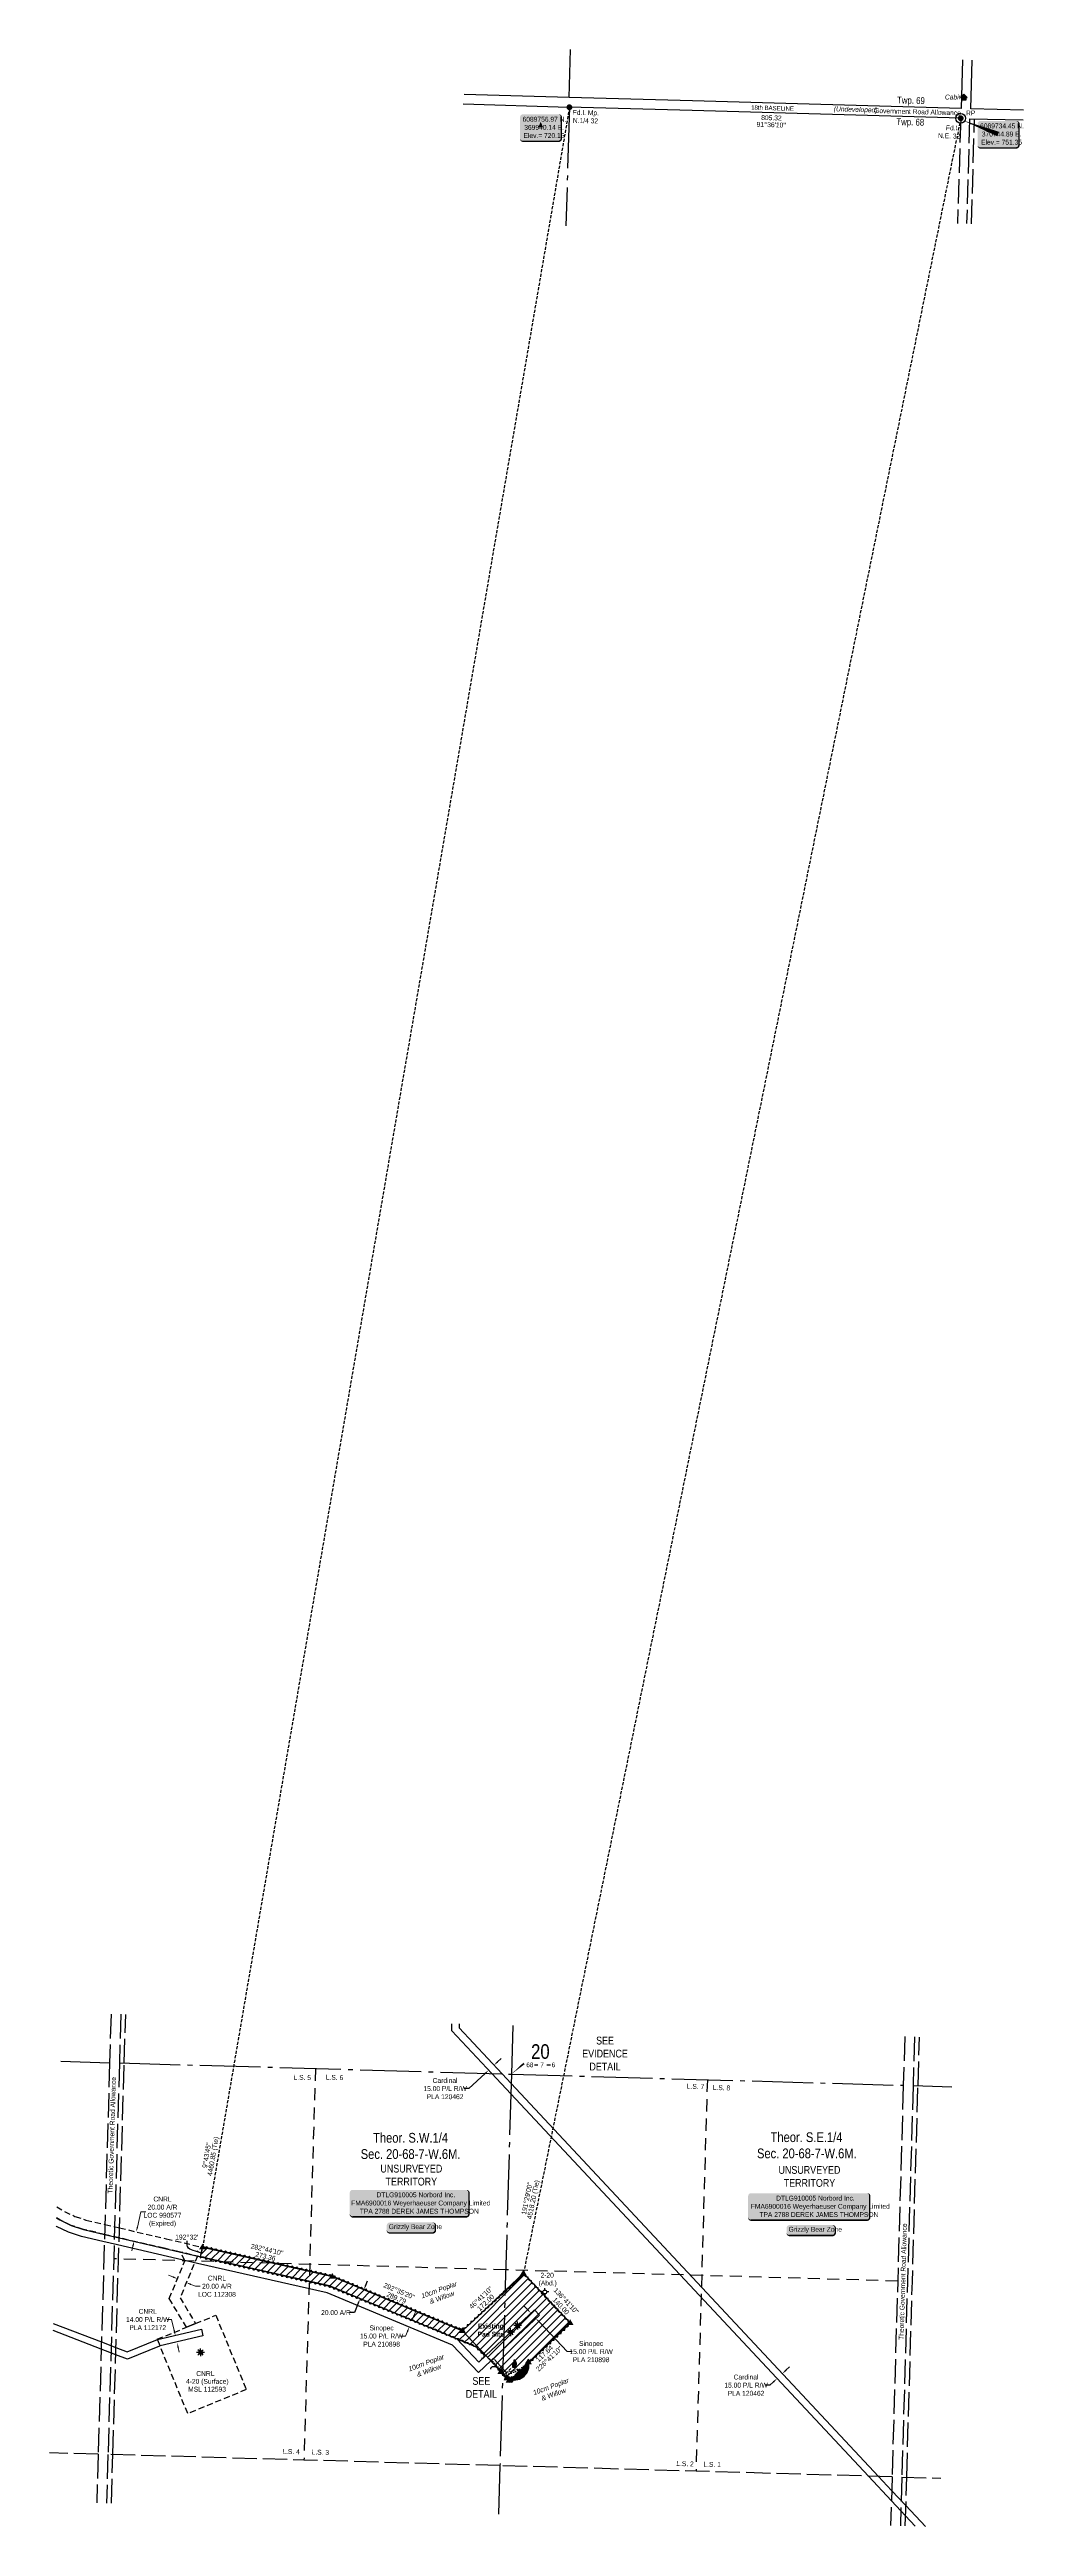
# Model space of a CAD drawing. Extents: x 368872 to 376095, y 6084698 to 6089875.
# Drawn here: x 368872 to 370873, y 6084788 to 6089875 of the extents above; entities that cross this region are included whole.
import ezdxf
from ezdxf.enums import TextEntityAlignment as Align

# ---------------------------------------------------------------- set-up
doc = ezdxf.new("R2010")
doc.units = 0
doc.header["$LTSCALE"] = 5
doc.header["$PDSIZE"] = 0.5
for name, pattern in [('0', [1, 1, 0]), ('foc-ACCESSROAD', [3.75, 2.5, -1.25]), ('foc-LSD', [8, 5, -3]), ('foc-QUARTERLINE', [33, 25, -3, 2, -3]), ('foc-TIELINE', [1.875, 1.25, -0.625]), ('foc-TOPO', [1, 0.2, -0.8]), ('foc-UNSURVEYED', [12.5, 10, -2.5])]:
    doc.linetypes.add(name, pattern=pattern)
doc.layers.get('Defpoints').update_dxf_attribs({"color": 9})
for name, color, linetype in [('10', 1, 'Continuous'), ('35', 37, 'Continuous'), ('9', 3, 'Continuous'), ('AS-RESIDENCE', 14, 'Continuous'), ('AS-SYMBOL', 7, 'Continuous'), ('AS-WILDLIFE-BLOCK', 131, 'Continuous'), ('C-RW', 13, 'Continuous'), ('C-SYMBOL', 7, 'Continuous'), ('C-WS', 13, 'foc-ACCESSROAD'), ('D-TXT', 6, 'Continuous'), ('DETAIL-T', 7, 'Continuous'), ('F-AR', 190, 'foc-ACCESSROAD'), ('F-RW', 190, 'Continuous'), ('F-WS', 190, 'foc-ACCESSROAD'), ('F-WS-S', 190, 'Continuous'), ('L-BD', 7, 'Continuous'), ('L-BD1', 253, 'Continuous'), ('L-DETAIL-T', 3, 'Continuous'), ('L-MON', 1, 'Continuous'), ('L-QSEC', 8, 'foc-QUARTERLINE'), ('L-ROAD-T', 7, 'Continuous'), ('L-SEC', 7, 'Continuous'), ('L-SECLBL', 7, 'Continuous'), ('L-SECQ', 8, 'foc-QUARTERLINE'), ('L-SECTION-LSD', 7, 'foc-LSD'), ('L-TIE', 7, 'foc-TIELINE'), ('L-UNS-T', 3, 'Continuous'), ('L-USEC', 7, 'foc-UNSURVEYED'), ('P-PROPOSED', 10, 'Continuous'), ('P-PROPOSED-EXISTING-H', 59, 'Continuous'), ('P-PROPOSED-H', 21, 'Continuous'), ('P-TXT', 4, 'Continuous'), ('T-BUSH', 110, '0'), ('T-BUSH-T', 110, 'Continuous'), ('T-GENERAL', 48, 'foc-TOPO'), ('T-TIE', 201, 'foc-TIELINE')]:
    doc.layers.add(name, color=color, linetype=linetype)
for name, color, linetype, lineweight in [('AS-GENERAL', 48, 'Continuous', 18), ('C-RW-T', 13, 'Continuous', 9), ('F-AR-T', 190, 'Continuous', 9), ('F-RW-T', 190, 'Continuous', 9), ('F-WS-T', 190, 'Continuous', 9), ('T-TEXT', 48, 'Continuous', 18)]:
    doc.layers.add(name, color=color, linetype=linetype, lineweight=lineweight)
doc.styles.add('100L', font='ARIALN.TTF', dxfattribs={"height": 11})
doc.styles.add('175L', font='ARIALN.TTF', dxfattribs={"height": 20})
doc.styles.add('80', font='ARIALN.TTF', dxfattribs={"height": 10})
doc.styles.add('80CG', font='ARIALN.TTF', dxfattribs={"height": 10})
doc.styles.add('80L', font='ARIALN.TTF', dxfattribs={"height": 10})
doc.styles.add('80LS', font='ARIALNI.TTF', dxfattribs={"height": 10})
doc.styles.add('SIMPLEX', font='ARIALN.TTF')
doc.dimstyles.new('Compass 5 000', dxfattribs={"dimscale": 5, "dimtxt": 9, "dimasz": 2, "dimexe": 0.2, "dimexo": 0.0625, "dimgap": 0.5, "dimtad": 0, "dimtih": 1, "dimtoh": 1, "dimzin": 0, "dimdsep": 46, "dimtxsty": '80CG', "dimcen": 0.1, "dimse1": 1, "dimse2": 1, "dimclrd": 256, "dimclrt": 256, "dimaunit": 1, "dimadec": 4, "dimazin": 0, "dimtfac": 0.06, "dimtofl": 0, "dimtmove": 0, "dimatfit": 1, "dimfxl": 0.2, "dimtolj": 1, "dimtzin": 0, "dimlwd": -1, "dimarcsym": 0})

# ---------------------------------------------------------------- blocks, each defined once
blk = doc.blocks.new('L-SECLBL')
at = {"layer": '9', "color": 7}
for p, q in [((-5.1, -27.8), (-12.3, -27.8)), ((20.7, -27.8), (13.5, -27.8))]:
    blk.add_line(p, q, dxfattribs=at)
at = {"layer": '10', "color": 2, "style": 'SIMPLEX'}
blk.add_attdef('SEC', text='', height=30, dxfattribs=at).set_placement((0, 0), align=Align.MIDDLE)
at = {"layer": '10', "color": 5, "style": '80L'}
blk.add_attdef('TWP', text='', height=9.5, dxfattribs=at).set_placement((-14.4, -27.4), align=Align.MIDDLE_RIGHT)
blk.add_attdef('RGE', text='', height=9.5, dxfattribs=at).set_placement((3.6, -27.4), align=Align.MIDDLE_CENTER)
blk.add_attdef('MER', text='', height=9.5, dxfattribs=at).set_placement((23.2, -27.4), align=Align.MIDDLE_LEFT)
blk = doc.blocks.new('*U377')
h = blk.add_hatch(color=255)
edge = h.paths.add_edge_path()
edge.add_line((-116.5, -28.5), (116.5, -28.5))
edge.add_arc((116.5, -22.5), 6, 270, 360)
edge.add_line((122.5, -22.5), (122.5, 21))
edge.add_arc((116.5, 21), 6, 0, 90)
edge.add_line((116.5, 27), (-116.5, 27))
edge.add_arc((-116.5, 21), 6, 90, 180)
edge.add_line((-122.5, 21), (-122.5, -22.5))
edge.add_arc((-116.5, -22.5), 6, 180, 270)
at = {"color": 44, "flags": 128}
blk.add_lwpolyline([(-116.5, -28.5, 3, 3, 0), (116.5, -28.5, 3, 3, 0.414214), (122.5, -22.5, 3, 3, 0), (122.5, 21, 3, 0, 0.414214), (116.5, 27, 0, 0, 0), (-116.5, 27, 0, 0, 0.414214), (-122.5, 21, 0, 0, 0), (-122.5, -22.5, 0, 3, 0.414214)], format="xyseb", close=True, dxfattribs=at)
at = {"color": 44, "style": '80'}
blk.add_attdef('ENTER_TEXT_001', (-36, -5), '', height=10, dxfattribs=at)
blk = doc.blocks.new('*U368')
h = blk.add_hatch(color=255)
edge = h.paths.add_edge_path()
edge.add_line((-119, -28.5), (119, -28.5))
edge.add_arc((119, -22.5), 6, 270, 360)
edge.add_line((125, -22.5), (125, 21))
edge.add_arc((119, 21), 6, 0, 90)
edge.add_line((119, 27), (-119, 27))
edge.add_arc((-119, 21), 6, 90, 180)
edge.add_line((-125, 21), (-125, -22.5))
edge.add_arc((-119, -22.5), 6, 180, 270)
at = {"color": 44, "flags": 128}
blk.add_lwpolyline([(-119, -28.5, 3, 3, 0), (119, -28.5, 3, 3, 0.414214), (125, -22.5, 3, 3, 0), (125, 21, 3, 0, 0.414214), (119, 27, 0, 0, 0), (-119, 27, 0, 0, 0.414214), (-125, 21, 0, 0, 0), (-125, -22.5, 0, 3, 0.414214)], format="xyseb", close=True, dxfattribs=at)
at = {"color": 44, "style": '80'}
blk.add_attdef('ENTER_TEXT_001', (-36, -5), '', height=10, dxfattribs=at)
blk = doc.blocks.new('*D370')
at = {"layer": 'Defpoints', "color": 0, "transparency": 16777216}
for p in [(370023.2, 6085459.1), (370034.1, 6085469.4), (370366.7, 6085092)]:
    blk.add_point(p, dxfattribs=at)
at = {"layer": 'F-RW', "transparency": 16777216}
for p, q in [((370352.1, 6085078.3), (370342.1, 6085078.3)), ((370359.4, 6085085.1), (370352.1, 6085078.3)), ((370385, 6085109.1), (370392.3, 6085115.9))]:
    blk.add_line(p, q, dxfattribs=at)
for points in [[(370358.3, 6085086.4), (370360.5, 6085083.9), (370366.7, 6085092)], [(370383.8, 6085110.3), (370386.1, 6085107.8), (370377.7, 6085102.2)]]:
    blk.add_solid(points, dxfattribs=at)
at = {"layer": 'F-RW', "transparency": 16777216, "insert": (370303, 6085078.3), "char_height": 10, "attachment_point": 5, "style": '80CG'}
blk.add_mtext('\\A1;Cardinal\\P15.00 P/L R/W\\PPLA 120462', dxfattribs=at)
blk = doc.blocks.new('*D371')
at = {"layer": 'C-RW-T', "transparency": 16777216}
for p, q in [((369854, 6085233.6), (369847.2, 6085240.9)), ((369878.1, 6085208.2), (369935.7, 6085147.2)), ((369935.7, 6085147.2), (369945.7, 6085147.2))]:
    blk.add_line(p, q, dxfattribs=at)
for points in [[(369855.2, 6085234.8), (369852.8, 6085232.5), (369860.9, 6085226.4)], [(369879.3, 6085209.3), (369876.8, 6085207), (369871.2, 6085215.5)]]:
    blk.add_solid(points, dxfattribs=at)
at = {"layer": 'Defpoints', "color": 0, "transparency": 16777216}
for p in [(369829.9, 6085197.1), (369840.2, 6085186.2), (369871.2, 6085215.5)]:
    blk.add_point(p, dxfattribs=at)
at = {"layer": 'C-RW-T', "transparency": 16777216, "insert": (369984.7, 6085147.2), "char_height": 10, "attachment_point": 5, "style": '80CG'}
blk.add_mtext('\\A1;Sinopec\\P15.00 P/L R/W\\PPLA 210898', dxfattribs=at)
blk = doc.blocks.new('*D372')
at = {"layer": 'C-RW-T', "transparency": 16777216}
for p, q in [((369620.7, 6085220.8), (369624.5, 6085230)), ((369603.4, 6085179.2), (369593.4, 6085179.2)), ((369607.2, 6085188.4), (369603.4, 6085179.2))]:
    blk.add_line(p, q, dxfattribs=at)
for points in [[(369605.7, 6085189.1), (369608.8, 6085187.8), (369611.1, 6085197.7)], [(369619.1, 6085221.4), (369622.2, 6085220.1), (369616.8, 6085211.5)]]:
    blk.add_solid(points, dxfattribs=at)
at = {"layer": 'Defpoints', "color": 0, "transparency": 16777216}
for p in [(369611.1, 6085197.7), (369620.9, 6085193.6), (369626.6, 6085207.4)]:
    blk.add_point(p, dxfattribs=at)
at = {"layer": 'C-RW-T', "transparency": 16777216, "insert": (369554.3, 6085179.2), "char_height": 10, "attachment_point": 5, "style": '80CG'}
blk.add_mtext('\\A1;Sinopec\\P15.00 P/L R/W\\PPLA 210898', dxfattribs=at)
blk = doc.blocks.new('*D373')
at = {"layer": 'Defpoints', "color": 0, "transparency": 16777216}
for p in [(369774.2, 6085725.2), (369803, 6085694.4), (369813.9, 6085704.7)]:
    blk.add_point(p, dxfattribs=at)
at = {"layer": 'F-RW', "transparency": 16777216}
for p, q in [((369792.4, 6085742.3), (369799.7, 6085749.1)), ((369733.7, 6085687.4), (369723.7, 6085687.4)), ((369766.9, 6085718.4), (369733.7, 6085687.4))]:
    blk.add_line(p, q, dxfattribs=at)
for points in [[(369791.3, 6085743.5), (369793.6, 6085741.1), (369785.1, 6085735.5)], [(369765.7, 6085719.6), (369768, 6085717.2), (369774.2, 6085725.2)]]:
    blk.add_solid(points, dxfattribs=at)
at = {"layer": 'F-RW', "transparency": 16777216, "insert": (369684.7, 6085687.4), "char_height": 10, "attachment_point": 5, "style": '80CG'}
blk.add_mtext('\\A1;Cardinal\\P15.00 P/L R/W\\PPLA 120462', dxfattribs=at)
blk = doc.blocks.new('*D374')
at = {"layer": 'Defpoints', "color": 0, "transparency": 16777216}
for p in [(369139, 6085306.8), (369153.3, 6085289.1), (369157.4, 6085299.2)]:
    blk.add_point(p, dxfattribs=at)
at = {"layer": 'F-AR-T', "transparency": 16777216}
for p, q in [((369125.6, 6085300.6), (369116.3, 6085304.5)), ((369162.5, 6085285.3), (369171.7, 6085281.5)), ((369171.7, 6085281.5), (369181.7, 6085281.5))]:
    blk.add_line(p, q, dxfattribs=at)
for points in [[(369126.2, 6085302.2), (369124.9, 6085299.1), (369134.8, 6085296.8)], [(369163.1, 6085286.8), (369161.9, 6085283.7), (369153.3, 6085289.1)]]:
    blk.add_solid(points, dxfattribs=at)
at = {"layer": 'F-AR-T', "transparency": 16777216, "insert": (369216, 6085281.5), "char_height": 10, "attachment_point": 5, "style": '80CG'}
blk.add_mtext('\\A1;CNRL\\P20.00 A/R\\PLOC 112308', dxfattribs=at)
blk = doc.blocks.new('*D375')
at = {"layer": 'Defpoints', "color": 0, "transparency": 16777216}
for p in [(369050.3, 6085393.3), (369103.8, 6085380.8), (369099.2, 6085361.4)]:
    blk.add_point(p, dxfattribs=at)
at = {"layer": 'F-AR-T', "transparency": 16777216}
for p, q in [((369052.6, 6085403.1), (369059.9, 6085434.2)), ((369059.9, 6085434.2), (369069.9, 6085434.2)), ((369043.5, 6085364.1), (369041.2, 6085354.4))]:
    blk.add_line(p, q, dxfattribs=at)
for points in [[(369051, 6085403.4), (369054.2, 6085402.7), (369050.3, 6085393.3)], [(369041.9, 6085364.5), (369045.1, 6085363.7), (369045.8, 6085373.9)]]:
    blk.add_solid(points, dxfattribs=at)
at = {"layer": 'F-AR-T', "transparency": 16777216, "insert": (369104.2, 6085434.2), "char_height": 10, "attachment_point": 5, "style": '80CG'}
blk.add_mtext('\\A1;CNRL\\P20.00 A/R\\PLOC 990577\\P(Expired)', dxfattribs=at)
blk = doc.blocks.new('*D376')
at = {"layer": 'Defpoints', "color": 0, "transparency": 16777216}
for p in [(369126.2, 6085179.7), (369130.5, 6085180.7), (369129.8, 6085164.3)]:
    blk.add_point(p, dxfattribs=at)
at = {"layer": 'F-RW-T', "transparency": 16777216}
for p, q in [((369122.9, 6085213.2), (369112.9, 6085213.2)), ((369128.2, 6085190.4), (369122.9, 6085213.2)), ((369136.4, 6085155.6), (369138.7, 6085145.8))]:
    blk.add_line(p, q, dxfattribs=at)
for points in [[(369129.8, 6085190.8), (369126.6, 6085190.1), (369130.5, 6085180.7)], [(369138, 6085155.9), (369134.8, 6085155.2), (369134.1, 6085165.3)]]:
    blk.add_solid(points, dxfattribs=at)
at = {"layer": 'F-RW-T', "transparency": 16777216, "insert": (369073.8, 6085213.2), "char_height": 10, "attachment_point": 5, "style": '80CG'}
blk.add_mtext('\\A1;CNRL\\P14.00 P/L R/W\\PPLA 112172', dxfattribs=at)
blk = doc.blocks.new('STRIA')
blk.add_hatch(color=255).paths.add_polyline_path([(0, 1.5), (-1.5, -0.9), (1.4, -0.9)])
blk = doc.blocks.new('STRIAA')
blk.add_blockref('STRIA', (0, 0))
blk = doc.blocks.new('STRIB')
at = {"color": 1}
blk.add_solid([(-1.1, -0.7), (0, 1.1), (1, -0.7)], dxfattribs=at)
blk = doc.blocks.new('STRIBB')
blk.add_blockref('STRIB', (0, 0))
blk = doc.blocks.new('STRICC')
for name in ['STRIAA', 'STRIBB']:
    blk.add_blockref(name, (0, 0))
blk = doc.blocks.new('fdspike')
blk.add_blockref('STRICC', (0, 0))
blk = doc.blocks.new('TRIA')
blk.add_hatch(color=255).paths.add_polyline_path([(0, 1.5), (-1.5, -0.9), (1.4, -0.9)])
blk = doc.blocks.new('TRIAA')
blk.add_blockref('TRIA', (0, 0))
blk = doc.blocks.new('TRIB')
at = {"color": 1}
blk.add_lwpolyline([(-1.1, -0.7), (0, 1.1), (1, -0.7)], close=True, dxfattribs=at)
blk = doc.blocks.new('TRIBB')
blk.add_blockref('TRIB', (0, 0))
blk = doc.blocks.new('TRICC')
for name in ['TRIAA', 'TRIBB']:
    blk.add_blockref(name, (0, 0))
blk = doc.blocks.new('plspike')
blk.add_blockref('TRICC', (0, 0))
blk = doc.blocks.new('GAS')
h = blk.add_hatch(color=255)
h.dxf.hatch_style = 1
edge = h.paths.add_edge_path()
edge.add_arc((0, 0), 0.9, 0, 360)
for p, q in [((-0.8, 0), (-1.6, 0)), ((-0.6, 0.6), (-1.1, 1.1)), ((0, 0.8), (0, 1.6)), ((0.6, 0.6), (1.1, 1.1)), ((1.6, 0), (0.8, 0)), ((-0.6, -0.6), (-1.1, -1.1)), ((0, -0.8), (0, -1.6)), ((1.1, -1.1), (0.6, -0.6))]:
    blk.add_line(p, q)
blk.add_circle((0, 0), 0.8)
blk = doc.blocks.new('GABD')
for p, q in [((-0.8, 0), (-1.6, 0)), ((0, 0.8), (0, 1.6)), ((1.6, 0), (0.8, 0)), ((0, -0.8), (0, -1.6))]:
    blk.add_line(p, q)
blk.add_circle((0, 0), 0.8)
blk = doc.blocks.new('FLARE')
h = blk.add_hatch(color=255)
h.dxf.hatch_style = 1
h.paths.add_polyline_path([(0.2, 2.4, 0.114147), (0.1, 2.4), (0.1, 2.4, 0.261551), (0, 2.4), (0, 2.4, 0.131268), (0, 2.4), (0, 2.3, 0.041497), (0, 2.3), (-0.1, 2.3, 0.015174), (-0.1, 2.3), (-0.1, 2.2, 0.004376), (-0.1, 2.2), (-0.1, 2.2), (-0.1, 2.1), (-0.1, 2), (-0.1, 2), (-0.1, 1.9), (-0.1, 1.8), (-0.2, 1.8), (-0.2, 1.7), (-0.2, 1.6), (-0.3, 1.5), (-0.3, 1.5), (-0.3, 1.4), (-0.4, 1.3), (-0.4, 1.2, 0.000505), (-0.4, 1.2), (-0.4, 1.2, 0.002398), (-0.4, 1.2), (-0.5, 1.1, 0.004177), (-0.5, 1.1), (-0.5, 1, 0.005735), (-0.5, 1), (-0.5, 1, 0.006994), (-0.5, 0.9), (-0.6, 0.9, 0.00791), (-0.6, 0.9), (-0.6, 0.8, 0.008323), (-0.6, 0.8), (-0.6, 0.7, 0.008095), (-0.6, 0.7), (-0.7, 0.6, 0.008067), (-0.7, 0.6), (-0.7, 0.5, 0.008387), (-0.7, 0.5), (-0.7, 0.4, 0.009056), (-0.7, 0.4), (-0.7, 0.3, 0.010123), (-0.7, 0.3), (-0.7, 0.2, 0.011689), (-0.7, 0.2), (-0.7, 0.1, 0.013925), (-0.7, 0.1), (-0.8, 0, 0.016488), (-0.8, 0), (-0.7, -0.1, 0.017255), (-0.7, -0.1), (-0.7, -0.2, 0.01735), (-0.7, -0.2), (-0.7, -0.3, 0.017311), (-0.7, -0.3), (-0.7, -0.4, 0.01715), (-0.7, -0.4), (-0.7, -0.4, 0.016886), (-0.7, -0.4), (-0.7, -0.5, 0.016546), (-0.7, -0.5), (-0.6, -0.6, 0.016164), (-0.6, -0.6), (-0.6, -0.6, 0.016329), (-0.6, -0.6), (-0.6, -0.7, 0.018828), (-0.6, -0.7), (-0.5, -0.7, 0.022087), (-0.5, -0.7), (-0.5, -0.7, 0.025345), (-0.5, -0.8), (-0.5, -0.8, 0.028234), (-0.5, -0.8), (-0.4, -0.8, 0.030298), (-0.4, -0.8), (-0.4, -0.8, 0.031129), (-0.4, -0.8), (-0.3, -0.9, 0.030544), (-0.3, -0.9), (-0.3, -0.9, 0.028465), (-0.3, -0.9), (-0.2, -0.9, 0.025311), (-0.2, -0.9), (-0.2, -0.9, 0.02283), (-0.2, -0.9), (-0.1, -0.9, 0.021226), (-0.1, -0.9), (-0.1, -0.9, 0.020401), (0, -0.9), (0, -0.9, 0.020299), (0, -0.9), (0.1, -0.9, 0.020911), (0.1, -0.9), (0.1, -0.8, 0.022277), (0.1, -0.8), (0.2, -0.8, 0.023712), (0.2, -0.8), (0.2, -0.8, 0.022408), (0.2, -0.8), (0.2, -0.7, 0.01993), (0.2, -0.7), (0.3, -0.7, 0.017146), (0.3, -0.7), (0.3, -0.7, 0.014211), (0.3, -0.7), (0.3, -0.6, 0.011221), (0.3, -0.6), (0.4, -0.6, 0.008212), (0.4, -0.6), (0.4, -0.6, 0.005172), (0.4, -0.6), (0.4, -0.5, 0.002523), (0.4, -0.5), (0.4, -0.5, 0.001671), (0.4, -0.5), (0.5, -0.5, 0.001229), (0.5, -0.5), (0.5, -0.4, 0.00075), (0.5, -0.4), (0.5, -0.4, 0.00026), (0.5, -0.4), (0.5, -0.4), (0.6, -0.3), (0.6, -0.3), (0.6, -0.3), (0.6, -0.2, 0.001311), (0.6, -0.2), (0.7, -0.2, 0.003726), (0.7, -0.2), (0.7, -0.1, 0.006065), (0.7, -0.1), (0.7, -0.1, 0.008452), (0.7, -0.1), (0.7, -0.1, 0.010991), (0.7, 0), (0.8, 0, 0.013767), (0.8, 0), (0.8, 0, 0.016839), (0.8, 0.1), (0.8, 0.1, 0.019104), (0.8, 0.1), (0.8, 0.2, 0.016987), (0.8, 0.2), (0.8, 0.2, 0.013636), (0.8, 0.2), (0.8, 0.3, 0.010244), (0.8, 0.3), (0.9, 0.3, 0.006846), (0.9, 0.3), (0.9, 0.4, 0.003419), (0.9, 0.4), (0.9, 0.4), (0.9, 0.5), (0.9, 0.5), (0.9, 0.5), (0.9, 0.6), (0.9, 0.6, 0.001278), (0.9, 0.6), (0.9, 0.7, 0.004735), (0.9, 0.7), (0.9, 0.7, 0.008354), (0.9, 0.7), (0.9, 0.8, 0.012059), (0.9, 0.8), (0.9, 0.8, 0.015712), (0.9, 0.8), (0.9, 0.8, 0.018457), (0.9, 0.9), (0.9, 0.9, 0.018102), (0.9, 0.9), (0.9, 0.9, 0.016533), (0.9, 0.9), (0.9, 1, 0.014576), (0.9, 1), (0.9, 1, 0.012435), (0.9, 1), (0.8, 1.1, 0.010283), (0.8, 1.1), (0.8, 1.1, 0.00824), (0.8, 1.1), (0.8, 1.2, 0.00638), (0.8, 1.2), (0.8, 1.2, 0.004735), (0.8, 1.2), (0.8, 1.3, 0.003388), (0.8, 1.3), (0.7, 1.3, 0.002345), (0.7, 1.3), (0.7, 1.4, 0.001492), (0.7, 1.4), (0.7, 1.5, 0.000746), (0.7, 1.5), (0.6, 1.5), (0.6, 1.6), (0.6, 1.6), (0.5, 1.7), (0.5, 1.7), (0.5, 1.8), (0.5, 1.8), (0.4, 1.9), (0.4, 1.9), (0.4, 2), (0.4, 2), (0.4, 2.1, 0.000332), (0.4, 2.1), (0.3, 2.1, 0.001849), (0.3, 2.1), (0.3, 2.2, 0.0038), (0.3, 2.2), (0.3, 2.2, 0.006473), (0.3, 2.2), (0.2, 2.3, 0.010865), (0.2, 2.3), (0.2, 2.3, 0.019524), (0.2, 2.3), (0.2, 2.4, 0.041077), (0.2, 2.4)])
at = {"color": 48, "flags": 128}
for points in [[(0.1, -0.7), (0.1, -0.7), (0, -0.8), (0, -0.8), (-0.1, -0.8), (-0.1, -0.8), (-0.2, -0.8), (-0.2, -0.8), (-0.2, -0.8), (-0.3, -0.8), (-0.3, -0.8), (-0.4, -0.7), (-0.4, -0.7), (-0.4, -0.7), (-0.5, -0.6), (-0.5, -0.6), (-0.5, -0.6), (-0.5, -0.5), (-0.6, -0.5), (-0.6, -0.4), (-0.6, -0.3), (-0.6, -0.3), (-0.6, -0.2), (-0.6, -0.1), (-0.7, 0), (-0.6, 0.1), (-0.6, 0.2), (-0.6, 0.3), (-0.6, 0.4), (-0.6, 0.5), (-0.6, 0.6), (-0.5, 0.7), (-0.5, 0.7), (-0.5, 0.8), (-0.4, 0.9), (-0.4, 1), (-0.4, 1.1), (-0.3, 1.1), (-0.3, 1.2), (-0.3, 1.3), (-0.2, 1.3), (-0.2, 1.4), (-0.2, 1.5), (-0.1, 1.6), (-0.1, 1.6), (-0.1, 1.7), (0, 1.8), (0, 1.9), (0, 2), (0, 2), (0, 2.1), (0, 2.2), (0, 2.2), (0, 2.3), (0.1, 2.3), (0.1, 2.3), (0.1, 2.3), (0.1, 2.3), (0.1, 2.3), (0.1, 2.3), (0.2, 2.2), (0.2, 2.2), (0.2, 2.1), (0.2, 2.1), (0.3, 2), (0.3, 2), (0.3, 1.9), (0.3, 1.9), (0.4, 1.8), (0.4, 1.8), (0.4, 1.7), (0.4, 1.7), (0.5, 1.6), (0.5, 1.6), (0.5, 1.5), (0.5, 1.5), (0.6, 1.4), (0.6, 1.4), (0.6, 1.3), (0.7, 1.2), (0.7, 1.2), (0.7, 1.1), (0.7, 1.1), (0.8, 1), (0.8, 1), (0.8, 1), (0.8, 0.9), (0.8, 0.9), (0.8, 0.8), (0.8, 0.8), (0.8, 0.8), (0.8, 0.7), (0.8, 0.7), (0.8, 0.6), (0.8, 0.6), (0.8, 0.6), (0.8, 0.5), (0.8, 0.5), (0.8, 0.4), (0.8, 0.4), (0.8, 0.3), (0.8, 0.3), (0.7, 0.2), (0.7, 0.2), (0.7, 0.1), (0.7, 0.1), (0.7, 0), (0.7, 0), (0.6, 0), (0.6, -0.1), (0.6, -0.1), (0.6, -0.2), (0.5, -0.2), (0.5, -0.2), (0.5, -0.3), (0.5, -0.3), (0.4, -0.4), (0.4, -0.4), (0.4, -0.4), (0.4, -0.4), (0.3, -0.5), (0.3, -0.5), (0.3, -0.5), (0.3, -0.6), (0.2, -0.6), (0.2, -0.6), (0.2, -0.7), (0.1, -0.7)], [(0, -0.7), (0, -0.8), (0, -0.8), (-0.1, -0.8), (-0.1, -0.8), (-0.1, -0.8), (-0.1, -0.8), (-0.2, -0.8), (-0.2, -0.8), (-0.2, -0.8), (-0.2, -0.8), (-0.2, -0.8), (-0.3, -0.7), (-0.3, -0.7), (-0.3, -0.7), (-0.3, -0.7), (-0.3, -0.7), (-0.3, -0.6), (-0.4, -0.6), (-0.4, -0.6), (-0.4, -0.5), (-0.4, -0.5), (-0.4, -0.5), (-0.4, -0.4), (-0.4, -0.4), (-0.4, -0.3), (-0.4, -0.3), (-0.4, -0.2), (-0.4, -0.1), (-0.4, -0.1), (-0.4, 0), (-0.3, 0), (-0.3, 0.1), (-0.3, 0.1), (-0.3, 0.2), (-0.3, 0.2), (-0.3, 0.2), (-0.2, 0.3), (-0.2, 0.3), (-0.2, 0.4), (-0.2, 0.4), (-0.2, 0.4), (-0.1, 0.5), (-0.1, 0.5), (-0.1, 0.6), (-0.1, 0.6), (-0.1, 0.7), (-0.1, 0.7), (0, 0.7), (0, 0.8), (0, 0.8), (0, 0.9), (0, 0.9), (0, 0.9), (0, 0.9), (0, 1), (0, 1), (0, 1), (0, 1), (0, 0.9), (0, 0.9), (0.1, 0.9), (0.1, 0.9), (0.1, 0.8), (0.1, 0.8), (0.1, 0.8), (0.1, 0.7), (0.1, 0.7), (0.2, 0.7), (0.2, 0.7), (0.2, 0.6), (0.2, 0.6), (0.2, 0.6), (0.2, 0.5), (0.2, 0.5), (0.3, 0.5), (0.3, 0.4), (0.3, 0.4), (0.3, 0.4), (0.3, 0.3), (0.3, 0.3), (0.4, 0.3), (0.4, 0.3), (0.4, 0.2), (0.4, 0.2), (0.4, 0.2), (0.4, 0.2), (0.4, 0.1), (0.4, 0.1), (0.4, 0.1), (0.4, 0.1), (0.4, 0.1), (0.4, 0), (0.4, 0), (0.4, 0), (0.4, 0), (0.4, -0.1), (0.4, -0.1), (0.4, -0.1), (0.4, -0.1), (0.4, -0.2), (0.4, -0.2), (0.4, -0.2), (0.4, -0.2), (0.4, -0.3), (0.3, -0.3), (0.3, -0.3), (0.3, -0.3), (0.3, -0.4), (0.3, -0.4), (0.3, -0.4), (0.3, -0.4), (0.3, -0.5), (0.2, -0.5), (0.2, -0.5), (0.2, -0.5), (0.2, -0.5), (0.2, -0.6), (0.2, -0.6), (0.2, -0.6), (0.1, -0.6), (0.1, -0.6), (0.1, -0.7), (0.1, -0.7), (0.1, -0.7), (0.1, -0.7), (0.1, -0.7), (0, -0.7)]]:
    blk.add_lwpolyline(points, close=True, dxfattribs=at)
blk = doc.blocks.new('TEMP')
h = blk.add_hatch(color=255)
h.dxf.hatch_style = 1
h.paths.add_polyline_path([(0, 0.3), (-0.7, 1.2), (-0.7, 0.7), (-1.2, 0.7), (-0.3, 0), (-1.2, -0.7), (-0.7, -0.7), (-0.7, -1.2), (0, -0.3), (0.7, -1.2), (0.7, -0.7), (1.2, -0.7), (0.3, 0), (1.2, 0.7), (0.7, 0.7), (0.7, 1.2)])
h.paths.add_polyline_path([(0.6, 0.8), (0.6, 0.6), (0.8, 0.6), (0.1, 0), (0.8, -0.6), (0.6, -0.6), (0.6, -0.8), (0, -0.1), (-0.6, -0.8), (-0.6, -0.6), (-0.8, -0.6), (-0.1, 0), (-0.8, 0.6), (-0.6, 0.6), (-0.6, 0.8), (0, 0.1)], flags=16)
h = blk.add_hatch(color=1)
h.dxf.hatch_style = 1
h.paths.add_polyline_path([(0, 0.1), (-0.6, 0.8), (-0.6, 0.6), (-0.8, 0.6), (-0.1, 0), (-0.8, -0.6), (-0.6, -0.6), (-0.6, -0.8), (0, -0.1), (0.6, -0.8), (0.6, -0.6), (0.8, -0.6), (0.1, 0), (0.8, 0.6), (0.6, 0.6), (0.6, 0.8)])
at = {"color": 1}
for p, q in [((-0.1, 0), (0.1, 0)), ((0, 0.1), (0, -0.1))]:
    blk.add_line(p, q, dxfattribs=at)
at = {"color": 255, "flags": 128}
blk.add_lwpolyline([(-0.3, 0), (-1.2, 0.7), (-0.7, 0.7), (-0.7, 1.2), (0, 0.3), (0.7, 1.2), (0.7, 0.7), (1.2, 0.7), (0.3, 0), (1.2, -0.7), (0.7, -0.7), (0.7, -1.2), (0, -0.3), (-0.7, -1.2), (-0.7, -0.7), (-1.2, -0.7)], close=True, dxfattribs=at)
at = {"color": 1, "flags": 128}
blk.add_lwpolyline([(-0.1, 0), (-0.8, 0.6), (-0.6, 0.6), (-0.6, 0.8), (0, 0.1), (0.6, 0.8), (0.6, 0.6), (0.8, 0.6), (0.1, 0), (0.8, -0.6), (0.6, -0.6), (0.6, -0.8), (0, -0.1), (-0.6, -0.8), (-0.6, -0.6), (-0.8, -0.6)], close=True, dxfattribs=at)
blk = doc.blocks.new('*U461')
at = {"layer": '35', "color": 3}
blk.add_circle((0, 0), 10, dxfattribs=at)
at = {"layer": '35', "color": 3, "style": '80'}
blk.add_attdef('RP_001', (10.9, 5.8), '', height=10, dxfattribs=at)
blk = doc.blocks.new('*U460')
h = blk.add_hatch(color=254)
edge = h.paths.add_edge_path()
edge.add_line((-36.5, -28.5), (36.5, -28.5))
edge.add_arc((36.5, -22.5), 6, 270, 360)
edge.add_line((42.5, -22.5), (42.5, 21))
edge.add_arc((36.5, 21), 6, 0, 90)
edge.add_line((36.5, 27), (-36.5, 27))
edge.add_arc((-36.5, 21), 6, 90, 180)
edge.add_line((-42.5, 21), (-42.5, -22.5))
edge.add_arc((-36.5, -22.5), 6, 180, 270)
at = {"color": 1, "flags": 128}
blk.add_lwpolyline([(-72.8, 28.2, 0, 10, 0), (0, 0, 5, 5, 0)], format="xyseb", dxfattribs=at)
blk.add_lwpolyline([(-36.5, -28.5, 3, 3, 0), (36.5, -28.5, 3, 3, 0.414214), (42.5, -22.5, 3, 3, 0), (42.5, 21, 3, 0, 0.414214), (36.5, 27, 0, 0, 0), (-36.5, 27, 0, 0, 0.414214), (-42.5, 21, 0, 0, 0), (-42.5, -22.5, 0, 3, 0.414214)], format="xyseb", close=True, dxfattribs=at)
at = {"color": 1, "style": '80'}
blk.add_attdef('ENTER_TEXT_001', (-36, -5), '', height=10, dxfattribs=at)
blk = doc.blocks.new('res_occ')
for points in [[(0.1, 0.9), (-1.3, -0.4), (1.5, -0.4)], [(-0.9, -1.4), (1.1, -1.4), (1.1, -0.4), (-0.9, -0.4)]]:
    blk.add_hatch(color=14).paths.add_polyline_path(points)
at = {"color": 14}
for points in [[(0.1, 0.9), (-1.3, -0.4), (1.5, -0.4)], [(-0.9, -1.4), (1.1, -1.4), (1.1, -0.4), (-0.9, -0.4)]]:
    blk.add_lwpolyline(points, close=True, dxfattribs=at)
blk = doc.blocks.new('fdia')
at = {"color": 255, "const_width": 1}
blk.add_lwpolyline([(-0.5, 0, 1), (0.5, 0, 1)], format="xyb", close=True, dxfattribs=at)
blk = doc.blocks.new('Fdiaa')
blk.add_blockref('fdia', (0, 0))
blk = doc.blocks.new('fdib')
at = {"color": 1, "const_width": 1.6}
blk.add_lwpolyline([(-0.4, 0, 1), (0.4, 0, 1)], format="xyb", close=True, dxfattribs=at)
at = {"color": 1}
blk.add_circle((0, 0), 0.8, dxfattribs=at)
blk = doc.blocks.new('Fdibb')
blk.add_blockref('fdib', (0, 0))
blk = doc.blocks.new('fdicc')
for name in ['Fdibb', 'Fdiaa']:
    blk.add_blockref(name, (0, 0))
blk = doc.blocks.new('FDI')
blk.add_blockref('fdicc', (0, 0))
blk = doc.blocks.new('*U462')
h = blk.add_hatch(color=254)
edge = h.paths.add_edge_path()
edge.add_line((-36.5, -28.5), (36.5, -28.5))
edge.add_arc((36.5, -22.5), 6, 270, 360)
edge.add_line((42.5, -22.5), (42.5, 21))
edge.add_arc((36.5, 21), 6, 0, 90)
edge.add_line((36.5, 27), (-36.5, 27))
edge.add_arc((-36.5, 21), 6, 90, 180)
edge.add_line((-42.5, 21), (-42.5, -22.5))
edge.add_arc((-36.5, -22.5), 6, 180, 270)
at = {"color": 1, "flags": 128}
blk.add_lwpolyline([(-36.5, -28.5, 3, 3, 0), (36.5, -28.5, 3, 3, 0.414214), (42.5, -22.5, 3, 3, 0), (42.5, 21, 3, 0, 0.414214), (36.5, 27, 0, 0, 0), (-36.5, 27, 0, 0, 0.414214), (-42.5, 21, 0, 0, 0), (-42.5, -22.5, 0, 3, 0.414214)], format="xyseb", close=True, dxfattribs=at)
blk.add_lwpolyline([(-0.2, 11.6, 0, 10, 0), (0, 0, 5, 5, 0)], format="xyseb", dxfattribs=at)
at = {"color": 1, "style": '80'}
blk.add_attdef('ENTER_TEXT_001', (-36, -5), '', height=10, dxfattribs=at)
blk = doc.blocks.new('*U468')
h = blk.add_hatch(color=255)
edge = h.paths.add_edge_path()
edge.add_line((-44, -11.5), (44, -11.5))
edge.add_arc((44, -5.5), 6, 270, 360)
edge.add_line((50, -5.5), (50, 4))
edge.add_arc((44, 4), 6, 0, 90)
edge.add_line((44, 10), (-44, 10))
edge.add_arc((-44, 4), 6, 90, 180)
edge.add_line((-50, 4), (-50, -5.5))
edge.add_arc((-44, -5.5), 6, 180, 270)
at = {"color": 131, "flags": 128}
blk.add_lwpolyline([(-44, -11.5, 3, 3, 0), (44, -11.5, 3, 3, 0.414214), (50, -5.5, 3, 3, 0), (50, 4, 3, 0, 0.414214), (44, 10, 0, 0, 0), (-44, 10, 0, 0, 0.414214), (-50, 4, 0, 0, 0), (-50, -5.5, 0, 3, 0.414214)], format="xyseb", close=True, dxfattribs=at)
at = {"color": 131, "style": '80'}
blk.add_attdef('ENTER_TEXT_001', (-36, -5), '', height=10, dxfattribs=at)
blk = doc.blocks.new('*D471')
at = {"layer": 'Defpoints', "color": 0, "transparency": 16777216}
for p in [(369515.6, 6085275.3), (369507.9, 6085256.9), (369510.2, 6085256)]:
    blk.add_point(p, dxfattribs=at)
at = {"layer": 'P-TXT', "transparency": 16777216}
for p, q in [((369521.7, 6085283.7), (369525.5, 6085292.9)), ((369498.3, 6085227.4), (369488.3, 6085227.4)), ((369506.3, 6085246.7), (369498.3, 6085227.4))]:
    blk.add_line(p, q, dxfattribs=at)
for points in [[(369520.1, 6085284.3), (369523.2, 6085283), (369517.8, 6085274.4)], [(369504.8, 6085247.4), (369507.8, 6085246.1), (369510.2, 6085256)]]:
    blk.add_solid(points, dxfattribs=at)
at = {"layer": 'P-TXT', "transparency": 16777216, "insert": (369460.5, 6085227.4), "char_height": 10, "attachment_point": 5, "style": '80CG'}
blk.add_mtext('\\A1;20.00 A/R', dxfattribs=at)

msp = doc.modelspace()

# ---------------------------------------------------------------- hatches: boundary and pattern name
at = {"layer": 'P-PROPOSED-EXISTING-H'}
h = msp.add_hatch(dxfattribs=at)
h.set_pattern_fill('ANSI31', color=256, scale=3.496472, style=0)
h.set_pattern_definition([(45, (111.761, 1839.369), (-7.849802476, 7.849802476), [])])
h.paths.add_polyline_path([(369186.74, 6085362.185), (369453.205, 6085301.686), (369720.548, 6085190.082), (369754.233, 6085154.354), (369447.096, 6085282.57), (369182.313, 6085342.687)])
h = msp.add_hatch(dxfattribs=at)
h.set_pattern_fill('ANSI31', color=256, scale=3.496472, style=0)
h.set_pattern_definition([(45, (111.761, 1839.369), (-7.849802476, 7.849802476), [])])
h.paths.add_polyline_path([(369816.572, 6085088.233), (369941.701, 6085206.205), (369845.677, 6085308.054), (369720.548, 6085190.082)])
at = {"layer": 'P-PROPOSED-H'}
h = msp.add_hatch(color=256, dxfattribs=at)
h.dxf.hatch_style = 1
edge = h.paths.add_edge_path()
edge.add_arc((369826.844, 6085118.948), 29.991, -106.00831, 12.638609, ccw=False)
edge.add_line((369818.573, 6085090.12), (369856.112, 6085125.513))
edge.add_line((369856.112, 6085125.513), (369856.108, 6085125.51))
h = msp.add_hatch(color=256, dxfattribs=at)
h.dxf.hatch_style = 1
edge = h.paths.add_edge_path()
edge.add_line((369812.389, 6085092.67), (369799.761, 6085106.063))
edge.add_arc((369826.844, 6085118.948), 29.991, 205.442128, 241.185491)

# ---------------------------------------------------------------- linework, layer by layer
at = {"layer": 'AS-GENERAL', "flags": 128}
msp.add_lwpolyline([(369785.901, 6085131.101), (369810.183, 6085104.664), (369833.196, 6085110.607)], dxfattribs=at)
at = {"layer": 'C-RW'}
msp.add_lwpolyline([(368886.183, 6085421.965), (368893.424, 6085417.675), (368916.727, 6085406.447), (368941.568, 6085398.184), (368985.203, 6085387.998), (369015.177, 6085381.001), (369179.202, 6085342.785), (369447.006, 6085282.255), (369708.893, 6085173.182), (369754.003, 6085125.414), (369768.54, 6085139.142), (369868.115, 6085233.176), (369878.41, 6085222.274), (369778.836, 6085128.239), (369753.397, 6085104.216), (369700.181, 6085160.566), (369442.437, 6085267.914), (369175.848, 6085328.169), (369011.774, 6085366.397), (368981.794, 6085373.395), (368937.489, 6085383.737), (368911.083, 6085392.521), (368886.334, 6085404.446), (368885.682, 6085404.832)], dxfattribs=at)
at = {"layer": 'C-WS', "flags": 128}
msp.add_lwpolyline([(369816.572, 6085088.233), (369941.701, 6085206.205), (369845.677, 6085308.054), (369720.548, 6085190.082)], close=True, dxfattribs=at)
at = {"layer": 'F-AR'}
msp.add_lwpolyline([(368886.85, 6085444.81), (368902.876, 6085435.315), (368924.253, 6085425.015), (368946.99, 6085417.45), (368985.798, 6085408.391), (369015.772, 6085401.394), (369111.915, 6085378.951), (369186.517, 6085361.609), (369182.177, 6085342.092), (369141.023, 6085351.68), (369135.972, 6085353.183), (369107.493, 6085359.452), (369015.177, 6085381.001), (368985.203, 6085387.998), (368941.568, 6085398.184), (368916.727, 6085406.447), (368893.424, 6085417.675), (368886.183, 6085421.965)], dxfattribs=at)
msp.add_lwpolyline([(369175.889, 6085343.619), (369140.287, 6085257.867), (369172.213, 6085204.856), (369163.791, 6085201.41), (369153.486, 6085197.194), (369117.948, 6085256.205), (369150.239, 6085333.985), (369141.023, 6085351.68), (369175.889, 6085343.619)], close=True, dxfattribs=at)
at = {"layer": 'F-RW'}
for points in [[(370650.446, 6084788.749), (370630.766, 6084809.781), (370601.49, 6084841.069), (370554.308, 6084891.492), (369819.674, 6085676.613), (369780.646, 6085718.321), (369698.318, 6085806.308), (369698.703, 6085820.671)], [(369713.68, 6085820.244), (369713.461, 6085812.054), (369801.726, 6085717.722), (369820.291, 6085697.882), (370575.389, 6084890.893), (370602.103, 6084862.343), (370631.379, 6084831.056), (370671.528, 6084788.148)], [(368879.856, 6085205.348), (368978.753, 6085167.175), (369008.595, 6085155.657), (369031.844, 6085146.683), (369093.679, 6085172.067), (369184.057, 6085193.307), (369187.27, 6085179.684), (369099.048, 6085158.98), (369097.978, 6085158.623), (369031.994, 6085131.623), (369008.162, 6085140.822), (368978.32, 6085152.341), (368879.422, 6085190.514)]]:
    msp.add_lwpolyline(points, dxfattribs=at)
at = {"layer": 'F-WS'}
msp.add_lwpolyline([(369276.209, 6085069.184), (369155.927, 6085019.968), (369099.048, 6085158.98), (369093.684, 6085172.074), (369093.462, 6085172.634), (369153.486, 6085197.194), (369163.791, 6085201.41), (369172.213, 6085204.856), (369213.743, 6085221.849), (369276.209, 6085069.184)], close=True, dxfattribs=at)
at = {"layer": 'L-QSEC', "flags": 128}
for points in [[(369939.823, 6089776.993), (369942.665, 6089875.49)], [(369940.137, 6089756.97), (369932.825, 6089513.28)]]:
    msp.add_lwpolyline(points, dxfattribs=at)
at = {"layer": 'L-SEC'}
for p, q in [((369721.941, 6089763.711), (369939.259, 6089757.453)), ((369721.941, 6089763.711), (369939.259, 6089757.453)), ((369939.892, 6089776.991), (369724.216, 6089783.324)), ((369939.892, 6089776.991), (369724.216, 6089783.324)), ((370762.334, 6089733.47), (370872.33, 6089730.857))]:
    msp.add_line(p, q, dxfattribs=at)
at = {"layer": 'L-SEC', "flags": 128}
for points in [[(370747.397, 6089854.396), (370744.573, 6089754.472)], [(370764.679, 6089753.909), (370767.503, 6089853.833)], [(370744.004, 6089734.366), (370192.375, 6089749.943), (369939.259, 6089757.453)], [(370744.573, 6089754.472), (370192.957, 6089770.045), (369939.892, 6089776.991)]]:
    msp.add_lwpolyline(points, dxfattribs=at)
at = {"layer": 'L-SEC'}
msp.add_lwpolyline([(370872.911, 6089750.959), (370764.679, 6089753.909)], dxfattribs=at)
at = {"layer": 'L-SECLBL', "flags": 128}
msp.add_lwpolyline([(369820.851, 6085717.179, 0, 3.999, 0), (369846.905, 6085739.191, 0, 0, 0)], format="xyseb", dxfattribs=at)
at = {"layer": 'L-SECQ', "flags": 128}
for points in [[(369823.751, 6085817.108), (369820.851, 6085717.179)], [(368895.576, 6085743.544), (368995.505, 6085740.696)], [(369015.607, 6085740.124), (369820.851, 6085717.179)], [(369820.851, 6085717.179), (369797.513, 6084913.047)], [(369820.851, 6085717.179), (370626.091, 6085694.235)], [(370646.193, 6085693.662), (370726.019, 6085691.385)], [(369797.513, 6084913.047), (369794.614, 6084813.121)]]:
    msp.add_lwpolyline(points, dxfattribs=at)
at = {"layer": 'L-SECTION-LSD', "flags": 128}
for points in [[(369418.228, 6085728.651), (369394.815, 6084924.516)], [(370223.471, 6085705.707), (370200.208, 6084901.58)], [(369809.182, 6085315.114), (369003.864, 6085338.054)], [(370614.497, 6085292.173), (369809.182, 6085315.114)]]:
    msp.add_lwpolyline(points, dxfattribs=at)
at = {"layer": 'L-USEC'}
for p, q in [((370744.004, 6089734.366), (370737.293, 6089518.52)), ((370762.334, 6089733.47), (370756.106, 6089517.935)), ((370766.156, 6089517.623), (370772.385, 6089733.179))]:
    msp.add_line(p, q, dxfattribs=at)
at = {"layer": 'L-USEC', "flags": 128}
for points in [[(368998.424, 6085840.624), (368995.505, 6085740.696)], [(369018.526, 6085840.037), (369015.607, 6085740.109)], [(369025.658, 6085739.837), (369028.577, 6085839.765)], [(370628.973, 6085794.164), (370626.091, 6085694.235)], [(370649.075, 6085793.585), (370646.193, 6085693.655)], [(370656.245, 6085693.375), (370659.127, 6085793.305)], [(368995.505, 6085740.696), (368972.017, 6084936.557)], [(369015.607, 6085740.109), (368992.12, 6084935.984)], [(369002.17, 6084935.698), (369013.914, 6085337.768), (369025.658, 6085739.837)], [(370626.091, 6085694.235), (370614.497, 6085292.173), (370602.904, 6084890.113)], [(370646.193, 6085693.655), (370634.6, 6085291.593), (370623.006, 6084889.533)], [(370633.057, 6084889.254), (370644.651, 6085291.316), (370656.245, 6085693.375)], [(368972.017, 6084936.557), (368872.088, 6084939.402)], [(368972.017, 6084936.557), (368969.099, 6084836.631)], [(368992.119, 6084935.97), (368989.201, 6084836.044)], [(368992.12, 6084935.984), (368992.119, 6084935.969)], [(369797.513, 6084913.047), (369394.815, 6084924.516), (368992.12, 6084935.984)], [(368999.252, 6084835.772), (369002.17, 6084935.698)], [(370602.904, 6084890.113), (370200.208, 6084901.58), (369797.513, 6084913.047)], [(370602.904, 6084890.113), (370600.023, 6084790.185)], [(370623.006, 6084889.533), (370620.126, 6084789.605)], [(370623.007, 6084889.54), (370702.833, 6084887.267)], [(370630.176, 6084789.326), (370633.057, 6084889.254)]]:
    msp.add_lwpolyline(points, dxfattribs=at)
at = {"layer": 'P-PROPOSED'}
msp.add_lwpolyline([(369186.517, 6085361.609), (369453.07, 6085301.362), (369720.548, 6085190.082), (369754.141, 6085154.451), (369446.982, 6085282.24), (369182.177, 6085342.092)], close=True, dxfattribs=at)
at = {"layer": 'P-PROPOSED', "flags": 128}
msp.add_lwpolyline([(369856.108, 6085125.508), (369941.701, 6085206.205), (369845.677, 6085308.054), (369720.548, 6085190.082), (369799.761, 6085106.063, 0.15723676), (369812.389, 6085092.67), (369816.572, 6085088.233), (369818.573, 6085090.12, 0.56948788)], format="xyb", close=True, dxfattribs=at)
at = {"layer": 'T-BUSH', "flags": 128}
for points in [[(369724.923, 6085165.252, 0.52056705), (369715.671, 6085169.04, 0.52056705), (369706.419, 6085172.827, 0.52056705), (369697.167, 6085176.614, 0.52056705), (369687.915, 6085180.401, 0.52056705), (369678.664, 6085184.188, 0.52056705), (369669.412, 6085187.975, 0.52056705), (369660.16, 6085191.762, 0.52056705), (369650.908, 6085195.55, 0.52056705), (369641.656, 6085199.337, 0.52056705), (369632.404, 6085203.124, 0.52056705), (369623.152, 6085206.911, 0.52056705), (369613.9, 6085210.698, 0.52056705), (369604.649, 6085214.485, 0.52056705), (369595.397, 6085218.272, 0.52056705), (369586.145, 6085222.06, 0.52056705), (369576.893, 6085225.847, 0.52056705), (369567.641, 6085229.634, 0.52056705), (369558.389, 6085233.421, 0.52056705), (369549.137, 6085237.208, 0.52056705), (369539.885, 6085240.995, 0.52056705), (369530.634, 6085244.782, 0.52056705), (369521.382, 6085248.57, 0.52056705), (369512.13, 6085252.357, 0.52056705), (369502.878, 6085256.144, 0.52056705), (369493.626, 6085259.931, 0.52056705), (369484.374, 6085263.718, 0.52056705), (369475.122, 6085267.505, 0.52056705), (369465.871, 6085271.292, 0.52056705), (369456.619, 6085275.08, 0.52056705), (369447.367, 6085278.867, 0.52056705), (369437.684, 6085281.287, 0.52056705), (369427.933, 6085283.49, 0.52056705), (369418.182, 6085285.693, 0.52056705), (369408.43, 6085287.896, 0.52056705), (369398.679, 6085290.1, 0.52056705), (369388.928, 6085292.303, 0.52056705), (369379.177, 6085294.506, 0.52056705), (369369.426, 6085296.709, 0.52056705), (369359.675, 6085298.912, 0.52056705), (369349.923, 6085301.116, 0.52056705), (369340.172, 6085303.319, 0.52056705), (369330.421, 6085305.522, 0.52056705), (369320.67, 6085307.725, 0.52056705), (369310.919, 6085309.929, 0.52056705), (369301.167, 6085312.132, 0.52056705), (369291.416, 6085314.335, 0.52056705), (369281.665, 6085316.538, 0.52056705), (369271.914, 6085318.742, 0.52056705), (369262.163, 6085320.945, 0.52056705), (369252.412, 6085323.148, 0.52056705), (369242.66, 6085325.351, 0.52056705), (369232.909, 6085327.554, 0.52056705), (369223.158, 6085329.758, 0.52056705), (369213.407, 6085331.961, 0.52056705), (369203.656, 6085334.164, 0.52056705), (369193.905, 6085336.367, 0.52056705), (369181.516, 6085339.167, 0.52056705)], [(369707.54, 6085198.325, -0.52056705), (369698.315, 6085202.178, -0.52056705), (369689.091, 6085206.031, -0.52056705), (369679.866, 6085209.884, -0.52056705), (369670.641, 6085213.737, -0.52056705), (369661.417, 6085217.59, -0.52056705), (369652.192, 6085221.443, -0.52056705), (369642.967, 6085225.296, -0.52056705), (369633.743, 6085229.149, -0.52056705), (369624.518, 6085233.002, -0.52056705), (369615.293, 6085236.855, -0.52056705), (369606.069, 6085240.708, -0.52056705), (369596.844, 6085244.561, -0.52056705), (369587.619, 6085248.414, -0.52056705), (369578.395, 6085252.267, -0.52056705), (369569.17, 6085256.12, -0.52056705), (369559.945, 6085259.973, -0.52056705), (369550.721, 6085263.826, -0.52056705), (369541.496, 6085267.679, -0.52056705), (369532.271, 6085271.531, -0.52056705), (369523.047, 6085275.384, -0.52056705), (369513.822, 6085279.237, -0.52056705), (369504.597, 6085283.09, -0.52056705), (369495.373, 6085286.943, -0.52056705), (369486.148, 6085290.796, -0.52056705), (369476.923, 6085294.649, -0.52056705), (369467.699, 6085298.502, -0.52056705), (369458.474, 6085302.355, -0.52056705), (369448.979, 6085305.361, -0.52056705), (369439.228, 6085307.565, -0.52056705), (369429.477, 6085309.769, -0.52056705), (369419.726, 6085311.973, -0.52056705), (369409.975, 6085314.177, -0.52056705), (369400.224, 6085316.381, -0.52056705), (369390.473, 6085318.585, -0.52056705), (369380.722, 6085320.789, -0.52056705), (369370.971, 6085322.993, -0.52056705), (369361.22, 6085325.197, -0.52056705), (369351.469, 6085327.401, -0.52056705), (369341.718, 6085329.605, -0.52056705), (369331.967, 6085331.809, -0.52056705), (369322.216, 6085334.013, -0.52056705), (369312.465, 6085336.217, -0.52056705), (369302.714, 6085338.421, -0.52056705), (369292.963, 6085340.625, -0.52056705), (369283.212, 6085342.829, -0.52056705), (369273.461, 6085345.033, -0.52056705), (369263.71, 6085347.237, -0.52056705), (369253.959, 6085349.44, -0.52056705), (369244.208, 6085351.644, -0.52056705), (369234.457, 6085353.848, -0.52056705), (369224.706, 6085356.052, -0.52056705), (369214.955, 6085358.256, -0.52056705), (369205.204, 6085360.46, -0.52056705), (369195.453, 6085362.664, -0.52056705), (369187.178, 6085364.535, -0.52056705)], [(369778.455, 6085111.205, -0.52056705), (369785.909, 6085116.68, -0.52056705), (369792.873, 6085109.507, -0.52056705), (369799.836, 6085102.335, -0.52056705), (369806.8, 6085095.162, -0.52056705), (369813.764, 6085087.99, -0.52056705), (369821.004, 6085089.226, -0.52056705), (369828.423, 6085095.926, -0.52056705), (369835.842, 6085102.627, -0.52056705), (369843.261, 6085109.328, -0.52056705), (369850.679, 6085116.028, -0.52056705), (369858.098, 6085122.729, -0.52056705), (369865.514, 6085129.433, -0.52056705), (369872.749, 6085136.332, -0.52056705), (369879.983, 6085143.232, -0.52056705), (369887.218, 6085150.131, -0.52056705), (369894.452, 6085157.031, -0.52056705), (369901.687, 6085163.93, -0.52056705), (369908.921, 6085170.83, -0.52056705), (369916.155, 6085177.729, -0.52056705), (369923.39, 6085184.628, -0.52056705), (369930.624, 6085191.528, -0.52056705), (369937.859, 6085198.427, -0.52056705), (369944.4, 6085205.345, -0.52056705), (369937.547, 6085212.624, -0.52056705), (369930.695, 6085219.903, -0.52056705), (369923.842, 6085227.182, -0.52056705), (369916.989, 6085234.461, -0.52056705), (369910.137, 6085241.739, -0.52056705), (369903.284, 6085249.018, -0.52056705), (369896.431, 6085256.297, -0.52056705), (369889.579, 6085263.576, -0.52056705), (369882.726, 6085270.854, -0.52056705), (369875.873, 6085278.133, -0.52056705), (369869.021, 6085285.412, -0.52056705), (369862.168, 6085292.691, -0.52056705), (369855.315, 6085299.97, -0.52056705), (369848.463, 6085307.248, -0.52056705), (369841.177, 6085303.315, -0.52056705), (369833.783, 6085296.587, -0.52056705), (369826.388, 6085289.859, -0.52056705), (369818.994, 6085283.131, -0.52056705), (369811.6, 6085276.403, -0.52056705), (369804.205, 6085269.676, -0.52056705), (369796.81, 6085262.949, -0.52056705), (369789.415, 6085256.222, -0.52056705), (369782.019, 6085249.495, -0.52056705), (369774.624, 6085242.769, -0.52056705), (369767.229, 6085236.042, -0.52056705), (369759.834, 6085229.315, -0.52056705), (369752.438, 6085222.588, -0.52056705), (369745.043, 6085215.861, -0.52056705), (369737.648, 6085209.135, -0.52056705), (369730.253, 6085202.408, -0.52056705), (369722.857, 6085195.681, -0.52056705), (369714.374, 6085195.404, -0.52056705), (369707.563, 6085198.316, -0.52056705)], [(369725.024, 6085165.213, -0.52056705), (369734.406, 6085161.762, -0.52056705), (369743.641, 6085158.07, -0.52056705), (369750.975, 6085151.277, -0.52056705), (369758.31, 6085144.484, -0.52056705), (369764.07, 6085137.662, -0.52056705), (369759.365, 6085132.963, -0.52056705)]]:
    msp.add_lwpolyline(points, format="xyb", dxfattribs=at)
at = {"layer": 'T-GENERAL', "flags": 128}
msp.add_lwpolyline([(369782.669, 6085126.824), (369809.845, 6085099.129), (369836.182, 6085109.045), (369862.186, 6085132.021)], dxfattribs=at)
at = {"layer": 'T-TIE'}
for q in [(369805.022, 6085098.374), (369847.418, 6085097.126)]:
    msp.add_line((369826.844, 6085118.948), q, dxfattribs=at)

# ---------------------------------------------------------------- block references
at = {"layer": '35', "color": 2, "xscale": 0.9997041700000016, "yscale": 0.9997041700000016, "zscale": 0.9997041700000016}
msp.add_blockref('*U461', (370744.004, 6089734.366), dxfattribs=at).add_auto_attribs({'RP_001': 'RP'})
at = {"layer": 'AS-RESIDENCE', "xscale": 4.998520849999978, "yscale": 4.998520849999978, "zscale": 4.998520849999978}
msp.add_blockref('res_occ', (370749.931, 6089778.994), dxfattribs=at)
at = {"layer": 'AS-SYMBOL'}
for name, p, xscale, yscale, zscale in [('GAS', (369819.238, 6085187.139), 4.998488650000013, 4.998488650000013, 4.998488650000013), ('GAS', (369833.743, 6085200.802), 4.998488650000013, 4.998488650000013, 4.998488650000013), ('FLARE', (369826.844, 6085118.948), 4.998488650000008, 4.998488650000008, 4.998488650000008)]:
    msp.add_blockref(name, p, dxfattribs=dict(at, xscale=xscale, yscale=yscale, zscale=zscale))
at = {"layer": 'AS-WILDLIFE-BLOCK'}
ref = msp.add_blockref('*U468', (369614.874, 6085402.488), dxfattribs=dict(at, xscale=0.99969773, yscale=0.99969773, zscale=0.99969773))
ref.add_attrib('ENTER_TEXT_001', 'Grizzly Bear Zone', (369568.977, 6085398.871), dxfattribs={"layer": '0', "color": 131, "height": 9.99698, "style": '80'})
ref = msp.add_blockref('*U468', (370436.249, 6085397.142), dxfattribs=dict(at, xscale=0.99969773, yscale=0.99969773, zscale=0.99969773))
ref.add_attrib('ENTER_TEXT_001', 'Grizzly Bear Zone', (370390.352, 6085393.524), dxfattribs={"layer": '0', "color": 131, "height": 9.99698, "style": '80'})
at = {"layer": 'C-SYMBOL'}
ref = msp.add_blockref('*U377', (369611.289, 6085452.48), dxfattribs=dict(at, xscale=0.99969773, yscale=0.99969773, zscale=0.99969773))
ref.add_attrib('ENTER_TEXT_001', 'DTLG910005 Norbord Inc.', (369543.871, 6085464.317), dxfattribs={"layer": '0', "color": 44, "height": 9.99698, "style": '80'})
ref.add_attrib('ENTER_TEXT_002', 'FMA6900016 Weyerhaeuser Company Limited', (369491.871, 6085447.478), dxfattribs={"layer": '0', "color": 44, "height": 9.99698, "style": '80'})
ref.add_attrib('ENTER_TEXT_003', 'TPA 2788 DEREK JAMES THOMPSON', (369509.485, 6085430.639), dxfattribs={"layer": '0', "color": 44, "height": 9.99698, "style": '80'})
ref = msp.add_blockref('*U368', (370432.183, 6085445.643), dxfattribs=dict(at, xscale=0.99969773, yscale=0.99969773, zscale=0.99969773))
ref.add_attrib('ENTER_TEXT_001', 'DTLG910005 Norbord Inc.', (370364.765, 6085457.48), dxfattribs={"layer": '0', "color": 44, "height": 9.99698, "style": '80'})
ref.add_attrib('ENTER_TEXT_002', 'FMA6900016 Weyerhaeuser Company Limited', (370312.765, 6085440.641), dxfattribs={"layer": '0', "color": 44, "height": 9.99698, "style": '80'})
ref.add_attrib('ENTER_TEXT_003', 'TPA 2788 DEREK JAMES THOMPSON', (370330.379, 6085423.802), dxfattribs={"layer": '0', "color": 44, "height": 9.99698, "style": '80'})
at = {"layer": 'DETAIL-T'}
ref = msp.add_blockref('*U462', (369881.169, 6089715.517), dxfattribs=dict(at, xscale=0.9996898300000011, yscale=0.9996898300000011, zscale=0.9996898300000011))
ref.add_attrib('ENTER_TEXT_001', '6089756.97 N.', (369843.885, 6089727.286), dxfattribs={"layer": '0', "color": 1, "height": 9.9969, "style": '80'})
ref.add_attrib('ENTER_TEXT_002', '369940.14 E.', (369847.36, 6089710.584), dxfattribs={"layer": '0', "color": 1, "height": 9.9969, "style": '80'})
ref.add_attrib('ENTER_TEXT_003', 'Elev.= 720.15', (369845.771, 6089693.881), dxfattribs={"layer": '0', "color": 1, "height": 9.9969, "style": '80'})
ref = msp.add_blockref('*U460', (370821.094, 6089701.861), dxfattribs=dict(at, xscale=0.9997041700000016, yscale=0.9997041700000016, zscale=0.9997041700000016))
ref.add_attrib('ENTER_TEXT_001', '6089734.45 N.', (370783.81, 6089713.63), dxfattribs={"layer": '0', "color": 1, "height": 9.99704, "style": '80'})
ref.add_attrib('ENTER_TEXT_002', '370744.89 E.', (370787.284, 6089696.928), dxfattribs={"layer": '0', "color": 1, "height": 9.99704, "style": '80'})
ref.add_attrib('ENTER_TEXT_003', 'Elev.= 751.35', (370785.695, 6089680.225), dxfattribs={"layer": '0', "color": 1, "height": 9.99704, "style": '80'})
at = {"layer": 'F-WS-S', "xscale": 4.998488650000013, "yscale": 4.998488650000013, "zscale": 4.998488650000013}
for name, p in [('GABD', (369889.539, 6085269.778)), ('GAS', (369182.337, 6085145.579))]:
    msp.add_blockref(name, p, dxfattribs=at)
at = {"layer": 'L-MON'}
for name, p, xscale, yscale, zscale in [('FDI', (370744.004, 6089734.366), 4.998520849999998, 4.998520849999998, 4.998520849999998), ('fdspike', (369186.517, 6085361.609), 4.998488650000002, 4.998488650000002, 4.998488650000002), ('fdspike', (369453.07, 6085301.362), 4.998488650000002, 4.998488650000002, 4.998488650000002), ('fdspike', (369845.651, 6085308.039), 4.998488650000008, 4.998488650000008, 4.998488650000008), ('fdspike', (369720.548, 6085190.082), 4.998488650000008, 4.998488650000008, 4.998488650000008), ('fdspike', (369941.685, 6085206.196), 4.998488650000008, 4.998488650000008, 4.998488650000008), ('plspike', (369856.108, 6085125.517), 4.998488650000008, 4.998488650000008, 4.998488650000008), ('plspike', (369799.757, 6085106.071), 4.998488650000008, 4.998488650000008, 4.998488650000008), ('plspike', (369812.383, 6085092.663), 4.998488650000008, 4.998488650000008, 4.998488650000008), ('fdspike', (369816.572, 6085088.233), 4.998488650000008, 4.998488650000008, 4.998488650000008), ('TEMP', (369818.573, 6085090.12), 4.998488650000008, 4.998488650000008, 4.998488650000008)]:
    msp.add_blockref(name, p, dxfattribs=dict(at, xscale=xscale, yscale=yscale, zscale=zscale))
at = {"layer": 'L-SECLBL', "xscale": 0.99969773, "yscale": 0.99969773, "zscale": 0.99969773}
msp.add_blockref('L-SECLBL', (369880.445, 6085763.605), dxfattribs=at).add_auto_attribs({'SEC': '20', 'TWP': '68', 'RGE': '7', 'MER': '6'})

# ---------------------------------------------------------------- texts
at = {"layer": 'AS-RESIDENCE', "insert": (370711.608, 6089782.906), "char_height": 9.99704, "attachment_point": 1, "style": '80L'}
msp.add_mtext_dynamic_manual_height_columns('{\\fArial Narrow|b0|i1|c0|p34;Cabin}', width=54.36485, gutter_width=49.985, heights=[0], dxfattribs=at)
at = {"layer": 'C-SYMBOL', "color": 3, "char_height": 19.99395, "width": 203.18086, "style": '175L'}
for s, insert, attachment_point in [('Theor. S.W.1/4\\PSec. 20-68-7-W.6M.', (369613.814, 6085596.396), 2), ('\\pi28.59067;Theor. S.E.1/4\\P\\pi0.61823;Sec. 20-68-7-W.6M.', (370324.797, 6085597.7), 1)]:
    msp.add_mtext(s, dxfattribs=dict(at, insert=insert, attachment_point=attachment_point))
at = {"layer": 'D-TXT', "color": 3, "insert": (370613.422, 6089778.792), "char_height": 13.9959, "attachment_point": 1, "rotation": 358.602566, "style": '80L'}
msp.add_mtext_dynamic_manual_height_columns('Twp. 69', width=101.3654, gutter_width=47.486, heights=[0], dxfattribs=at)
at = {"layer": 'DETAIL-T', "color": 3, "insert": (369759.223, 6085073.712), "char_height": 15.9952, "width": 63.61689, "attachment_point": 5, "style": '80CG'}
msp.add_mtext('SEE\\PDETAIL', dxfattribs=at)
at = {"layer": 'F-RW-T', "insert": (369876.458, 6085309.185), "char_height": 9.99698, "width": 30.5887, "attachment_point": 1, "line_spacing_factor": 0.961801, "style": '175L'}
msp.add_mtext('\\pi4.2779;2-20\\P\\pi0.39436;(Abd.)', dxfattribs=at)
at = {"layer": 'F-WS-T', "insert": (369152.328, 6085107.16), "char_height": 9.99698, "width": 72.60192, "attachment_point": 1, "line_spacing_factor": 0.961801, "style": '175L'}
msp.add_mtext('\\pi21.20662;CNRL\\P\\pi0.11477;4-20 (Surface)\\P\\pi4.5268;MSL 112593', dxfattribs=at)
at = {"layer": 'L-BD', "style": '80L'}
for s, height, rotation, p in [("91°36'10''", 9.997, 358.3893, (370354.713, 6089721.043)), ('805.32', 9.997, 358.3893, (370355.113, 6089735.283)), ('4460.85 (Tie)', 9.99698, 80.2724, (369208.973, 6085548.084)), ("9°43'45''", 9.997, 80.2724, (369194.932, 6085550.492)), ("191°29'00''", 9.99698, 78.5275, (369852.703, 6085462.049)), ('4518.20 (Tie)', 9.99698, 78.5275, (369866.665, 6085459.216))]:
    msp.add_text(s, height=height, rotation=rotation, dxfattribs=at).set_placement(p, align=Align.MIDDLE)
msp.add_text("192°32'", height=9.997, dxfattribs=at).set_placement((369153.971, 6085382.446), align=Align.MIDDLE)
at = {"layer": 'L-BD1', "style": '80L'}
for s, height, rotation, p in [("282°44'10''", 9.99698, 347.2082, (369318.996, 6085356.776)), ('273.36', 9.997, 347.2082, (369315.842, 6085342.884)), ("292°35'20''", 9.99698, 337.3416, (369590.424, 6085271.486)), ("46°41'10''", 9.997, 43.3138, (369758.265, 6085258.273)), ('289.79', 9.997, 337.3416, (369584.647, 6085257.648)), ('172.00', 9.997, 43.3138, (369768.037, 6085247.908)), ('140.00', 9.997, 313.3138, (369922.731, 6085240.899)), ("136°41'10''", 9.99698, 313.3138, (369933.642, 6085251.186)), ('117.64', 9.997, 43.3138, (369888.765, 6085143.048)), ("226°41'10''", 9.99698, 43.3138, (369898.537, 6085132.682))]:
    msp.add_text(s, height=height, rotation=rotation, dxfattribs=at).set_placement(p, align=Align.MIDDLE)
at = {"layer": 'L-DETAIL-T', "insert": (370013.278, 6085759.444), "char_height": 16.00174, "width": 92.86316, "attachment_point": 5, "style": '80CG'}
msp.add_mtext('SEE EVIDENCE DETAIL', dxfattribs=at)
at = {"layer": 'L-ROAD-T', "style": '80L'}
for s, height, rotation, p in [('18th BASELINE', 8.99734, 358.396991, (370357.448, 6089755.333)), ('Government Road Allowance', 9.99704, 358.396991, (370655.262, 6089747.75)), ('Theoretic Government Road Allowance', 9.99698, 88.32697, (369000.107, 6085591.655)), ('Theoretic Government Road Allowance', 9.99698, 88.32697, (370625.032, 6085290.933))]:
    msp.add_text(s, height=height, rotation=rotation, dxfattribs=at).set_placement(p, align=Align.MIDDLE_CENTER)
at = {"layer": 'L-UNS-T', "color": 3, "char_height": 15.99516, "attachment_point": 5, "style": '80L'}
for insert in [(369615.375, 6085509.69), (370433.232, 6085506.985)]:
    msp.add_mtext_dynamic_manual_height_columns('UNSURVEYED TERRITORY', width=126.37554, gutter_width=47.486, heights=[0], dxfattribs=dict(at, insert=insert))
at = {"layer": 'P-TXT', "insert": (369749.833, 6085204.677), "char_height": 9.99698, "attachment_point": 1, "style": '80L'}
msp.add_mtext_dynamic_manual_height_columns('\\pi2.20145;{\\fArial Narrow|b1|i0|c0|p34;Existing\\P\\pi1.73774;Pad Site}', width=47.38444, gutter_width=249.924, heights=[0], dxfattribs=at)
at = {"layer": 'T-BUSH-T', "char_height": 9.99698, "width": 65.38719, "attachment_point": 2, "rotation": 20, "style": '80LS'}
for insert in [(369670.588, 6085278.988), (369644.3, 6085129.025), (369900.221, 6085080.296)]:
    msp.add_mtext('10cm Poplar\\P& Willow', dxfattribs=dict(at, insert=insert))
at = {"layer": 'T-TEXT', "style": '80LS'}
msp.add_text('(Undeveloped)', height=9.99704, rotation=358.396991, dxfattribs=at).set_placement((370528.199, 6089752.493), align=Align.MIDDLE_CENTER)

# ---------------------------------------------------------------- dimensions: what is measured, and where the dimension line sits
at = {"layer": 'C-RW-T'}
dim = msp.add_aligned_dim(p1=(369626.647, 6085207.442), p2=(369620.886, 6085193.596), distance=-10.626, text='Sinopec\\P15.00 P/L R/W\\PPLA 210898', dimstyle='Compass 5 000', dxfattribs=at)
dim.commit()
dim.dimension.update_dxf_attribs({"geometry": '*D372', "text_midpoint": (369554.307, 6085179.212)})
dim = msp.add_linear_dim(base=(369871.188, 6085215.452), p1=(369829.925, 6085197.102), p2=(369840.224, 6085186.201), angle=313.370192, text='Sinopec\\P15.00 P/L R/W\\PPLA 210898', dimstyle='Compass 5 000', dxfattribs=at)
dim.commit()
dim.dimension.update_dxf_attribs({"geometry": '*D371', "text_midpoint": (369984.741, 6085147.209), "dimtype": 161})
at = {"layer": 'F-AR-T'}
dim = msp.add_linear_dim(base=(369050.314, 6085393.331), p1=(369099.235, 6085361.379), p2=(369103.781, 6085380.85), angle=76.860379, text='CNRL\\P20.00 A/R\\PLOC 990577\\P(Expired)', dimstyle='Compass 5 000', dxfattribs=at)
dim.commit()
dim.dimension.update_dxf_attribs({"geometry": '*D375', "text_midpoint": (369104.165, 6085434.242), "dimtype": 161})
dim = msp.add_aligned_dim(p1=(369138.963, 6085306.825), p2=(369157.43, 6085299.158), distance=-10.87, text='CNRL\\P20.00 A/R\\PLOC 112308', dimstyle='Compass 5 000', dxfattribs=at)
dim.commit()
dim.dimension.update_dxf_attribs({"geometry": '*D374', "text_midpoint": (369216.048, 6085281.451)})
at = {"layer": 'F-RW'}
for base, p1, p2, angle, picture, middle in [((369774.186, 6085725.224), (369813.937, 6085704.672), (369802.997, 6085694.435), 223.098908, '*D373', (369684.651, 6085687.374)), ((370366.71, 6085091.982), (370034.124, 6085469.354), (370023.184, 6085459.117), 223.097315, '*D370', (370303.02, 6085078.317))]:
    dim = msp.add_linear_dim(base=base, p1=p1, p2=p2, angle=angle, text='Cardinal\\P15.00 P/L R/W\\PPLA 120462', dimstyle='Compass 5 000', dxfattribs=at)
    dim.commit()
    dim.dimension.update_dxf_attribs({"geometry": picture, "text_midpoint": middle, "dimtype": 161})
at = {"layer": 'F-RW-T'}
dim = msp.add_linear_dim(base=(369130.474, 6085180.714), p1=(369129.805, 6085164.29), p2=(369126.182, 6085179.706), angle=103.22482, text='CNRL\\P14.00 P/L R/W\\PPLA 112172', dimstyle='Compass 5 000', dxfattribs=at)
dim.commit()
dim.dimension.update_dxf_attribs({"geometry": '*D376', "text_midpoint": (369073.766, 6085213.151), "dimtype": 161})
at = {"layer": 'P-TXT'}
dim = msp.add_linear_dim(base=(369510.152, 6085255.959), p1=(369515.603, 6085275.346), p2=(369507.923, 6085256.886), angle=247.41101, text='20.00 A/R', dimstyle='Compass 5 000', dxfattribs=at)
dim.commit()
dim.dimension.update_dxf_attribs({"geometry": '*D471', "text_midpoint": (369460.539, 6085227.41), "dimtype": 161})

# ---------------------------------------------------------------- leaders
at = {"layer": 'L-BD', "path_type": 1}
msp.add_leader([(369183.82, 6085349.484), (369155.749, 6085362.943), (369154.978, 6085375.021)], dimstyle='Compass 5 000', override={"dimgap": 0.5, "dimtad": 0}, dxfattribs=at)

# ---------------------------------------------------------------- next in the draw order: texts
at = {"layer": 'D-TXT', "color": 3, "insert": (370612.096, 6089734.315), "char_height": 13.9959, "attachment_point": 1, "rotation": 358.602566, "style": '80L', "bg_fill": 3, "box_fill_scale": 1.15, "bg_fill_color": 256, "bg_fill_true_color": 256, "bg_fill_transparency": 0}
msp.add_mtext_dynamic_manual_height_columns('Twp. 68', width=56.44799, gutter_width=47.486, heights=[0], dxfattribs=at)
at = {"layer": 'L-SECTION-LSD', "attachment_point": 1, "rotation": 358.368285, "style": '100L', "bg_fill": 3, "box_fill_scale": 1.5, "bg_fill_color": 256, "bg_fill_transparency": 0}
for s, width, insert, char_height in [('\\pi1.75805;L.S. 5', 30.39195, (369371.847, 6085716.02), 9.99698), ('L.S. 6', 30.47392, (369439.786, 6085716.02), 9.997), ('L.S. 8', 30.39195, (370234.812, 6085694.757), 9.997), ('L.S. 3', 30.36673, (369410.65, 6084946.143), 9.997), ('L.S. 1', 29.98213, (370215.652, 6084920.99), 9.997)]:
    msp.add_mtext_dynamic_manual_height_columns(s, width=width, gutter_width=54.983, heights=[0], dxfattribs=dict(at, insert=insert, char_height=char_height))

# ---------------------------------------------------------------- next in the draw order: linework, layer by layer
at = {"layer": 'L-SEC', "flags": 128}
for points in [[(370744.004, 6089734.366), (370192.375, 6089749.943), (369939.259, 6089757.453)], [(370744.573, 6089754.472), (370192.957, 6089770.045), (369939.892, 6089776.991)]]:
    msp.add_lwpolyline(points, dxfattribs=at)
at = {"layer": 'L-TIE', "flags": 128}
msp.add_lwpolyline([(369940.137, 6089756.97), (369186.517, 6085361.609)], dxfattribs=at)

# ---------------------------------------------------------------- next in the draw order: texts
at = {"layer": 'L-SECTION-LSD', "char_height": 9.99698, "attachment_point": 1, "rotation": 358.368285, "style": '100L', "bg_fill": 3, "box_fill_scale": 1.5, "bg_fill_color": 256, "bg_fill_transparency": 0}
for s, width, insert in [('\\pi2.30542;L.S. 7', 30.87114, (370179.142, 6085697.432)), ('\\pi1.98541;L.S. 4', 30.53066, (369348.553, 6084947.534)), ('\\pi2.13981;L.S. 2', 30.64415, (370157.755, 6084922.557))]:
    msp.add_mtext_dynamic_manual_height_columns(s, width=width, gutter_width=54.983, heights=[0], dxfattribs=dict(at, insert=insert))

# ---------------------------------------------------------------- next in the draw order: linework, layer by layer
at = {"layer": 'L-TIE'}
msp.add_line((370744.004, 6089734.366), (369845.677, 6085308.054), dxfattribs=at)

# ---------------------------------------------------------------- next in the draw order: texts
at = {"layer": 'L-MON', "char_height": 9.99704, "attachment_point": 1, "style": '80L', "bg_fill": 3, "box_fill_scale": 1.15, "bg_fill_color": 256, "bg_fill_true_color": 256, "bg_fill_transparency": 0}
for s, width, insert, rotation in [('\\pi0.53074;Fd.I. Mp.\\P\\pi1.23995;N.1/4 32', 44.31608, (369946.36, 6089751.422), 358.943254), ('\\pi16.7117;Fd.I.\\P\\pi0.95238;N.E. 32 ', 37.68776, (370697.068, 6089720.391), 358.386309)]:
    msp.add_mtext_dynamic_manual_height_columns(s, width=width, gutter_width=49.985, heights=[0], dxfattribs=dict(at, insert=insert, rotation=rotation))

# ---------------------------------------------------------------- next in the draw order: block references
at = {"layer": 'L-MON', "xscale": 4.999999999999968, "yscale": 4.999999999999968, "zscale": 4.999999999999968}
msp.add_blockref('FDI', (369940.137, 6089756.97), dxfattribs=at)

doc.saveas('drawing.dxf')
